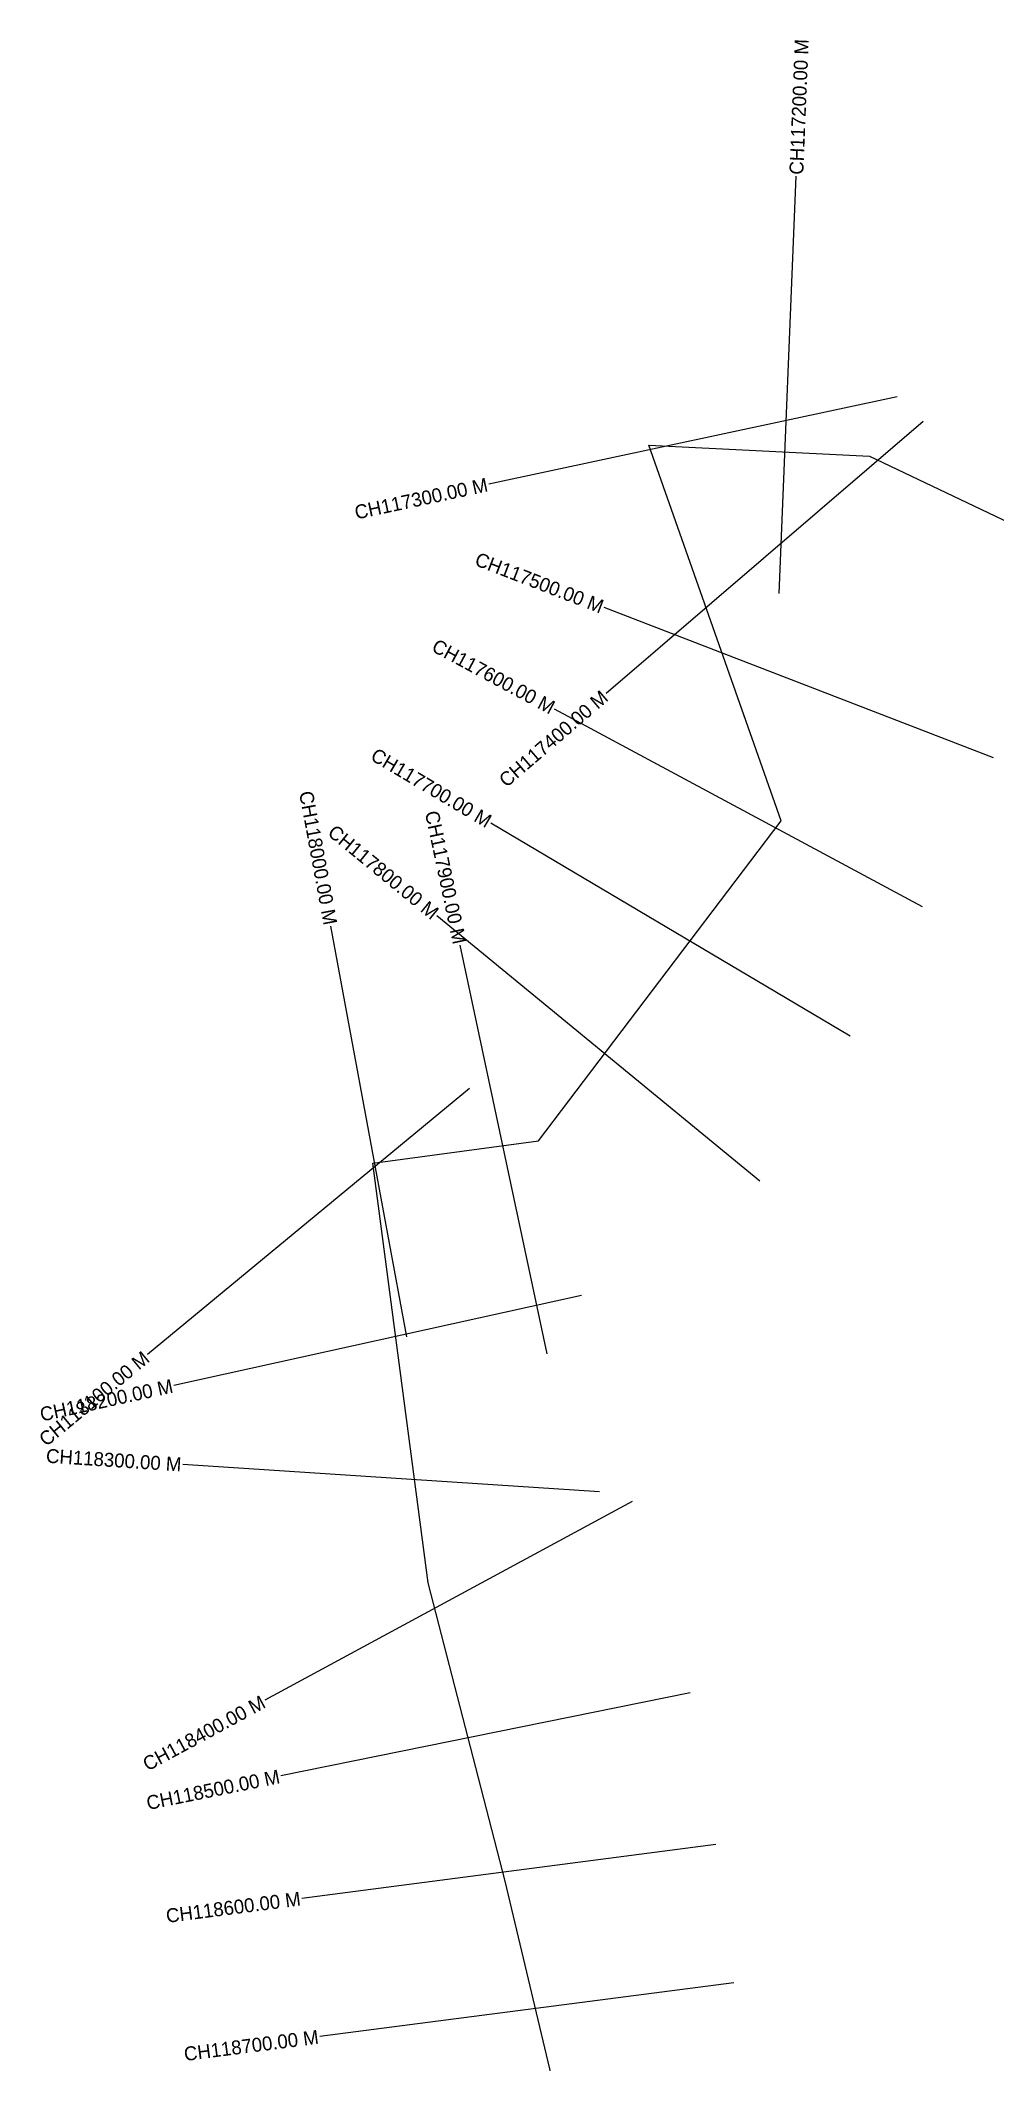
# Model space of a CAD drawing. Header units: metres. Extents: x 265974 to 280437, y 2124392 to 2131877.
# Drawn here: x 266603 to 267288, y 2130427 to 2131877 of the extents above; entities that cross this region are included whole.
import ezdxf
from ezdxf.enums import TextEntityAlignment as Align

# ---------------------------------------------------------------- set-up
doc = ezdxf.new("R2010")
doc.units = ezdxf.units.M
for name, color, linetype in [('CS', 134, 'Continuous'), ('CSMark', 6, 'Continuous'), ('village', 3, 'Continuous')]:
    doc.layers.add(name, color=color, linetype=linetype)

msp = doc.modelspace()

# ---------------------------------------------------------------- texts
at = {"layer": 'CSMark'}
msp.add_text('CH117200.00 M', height=10, rotation=87.657, dxfattribs=at).set_placement((267146.3, 2131780.6), align=Align.MIDDLE_LEFT)
for s, rotation, p in [('CH117300.00 M', 12.0453, (266924.4, 2131558.2)), ('CH117500.00 M', 338.9235, (267007.2, 2131470.1)), ('CH117600.00 M', 331.7679, (266971.7, 2131397.3)), ('CH117400.00 M', 40.5985, (267008.8, 2131407.4)), ('CH117700.00 M', 329.3763, (266926, 2131315.6)), ('CH118000.00 M', 280.5037, (266811.7, 2131242.2)), ('CH117900.00 M', 282.0337, (266904.6, 2131228.5)), ('CH117800.00 M', 320.6337, (266887.3, 2131249)), ('CH118100.00 M', 39.5161, (266679.4, 2130932.9)), ('CH118200.00 M', 12.4117, (266698.2, 2130911.2)), ('CH118300.00 M', 356.2585, (266704.5, 2130854.6)), ('CH118400.00 M', 28.3846, (266763.6, 2130684.9)), ('CH118500.00 M', 11.4913, (266775, 2130630.8)), ('CH118600.00 M', 7.3948, (266790.1, 2130543)), ('CH118700.00 M', 7.3948, (266803, 2130443.8))]:
    msp.add_text(s, height=10, rotation=rotation, dxfattribs=at).set_placement(p, align=Align.MIDDLE_RIGHT)

# ---------------------------------------------------------------- linework, layer by layer
at = {"layer": 'CS'}
for p, q in [((267134, 2131479.8), (267146.2, 2131779.6)), ((267218.8, 2131621.1), (266925.4, 2131558.4)), ((267237.4, 2131603.3), (267009.6, 2131408)), ((267288.1, 2131361.9), (267008.2, 2131469.8)), ((267236.9, 2131254.9), (266972.6, 2131396.8)), ((267185, 2131162.2), (266926.9, 2131315.1)), ((267120, 2131058.1), (266888.1, 2131248.4)), ((266866.6, 2130946.2), (266811.9, 2131241.2)), ((266967.3, 2130934.1), (266904.8, 2131227.5)), ((266911.6, 2131124.5), (266680.2, 2130933.6)), ((266992.1, 2130975.9), (266699.1, 2130911.4)), ((267004.9, 2130834.9), (266705.5, 2130854.5)), ((267028.4, 2130828), (266764.5, 2130685.4)), ((267070, 2130690.8), (266776, 2130631)), ((267088.6, 2130581.7), (266791.1, 2130543.1)), ((267101.5, 2130482.6), (266804, 2130443.9))]:
    msp.add_line(p, q, dxfattribs=at)
at = {"layer": 'village', "color": 3, "true_color": 0x00ff00}
msp.add_polyline3d([(279490.9, 2124412.4, 0), (279337.7, 2124392, 0), (279224.9, 2124786.7, 0), (278759.7, 2125068.6, 0), (278759.7, 2125237.8, 0), (278590.6, 2125181.4, 0), (278407.3, 2125308.3, 0), (278393.2, 2125463.3, 0), (278308.6, 2125477.4, 0), (278195.9, 2125392.9, 0), (277871.7, 2125547.9, 0), (277829.4, 2126013.1, 0), (277364.2, 2126196.4, 0), (276941.3, 2125872.2, 0), (275954.5, 2125956.7, 0), (275418.8, 2125801.7, 0), (274643.5, 2125773.5, 0), (274403.9, 2125858.1, 0), (274107.8, 2125886.2, 0), (273727.2, 2125703, 0), (273445.3, 2125717.1, 0), (273092.9, 2125801.7, 0), (272712.3, 2126013.1, 0), (272486.7, 2126055.4, 0), (270950.2, 2126111.8, 0), (270019.8, 2126027.2, 0), (269068.7, 2125976.3, 0), (269159.9, 2126351.4, 0), (269357.3, 2126379.6, 0), (269441.8, 2126675.7, 0), (269357.3, 2126802.5, 0), (269075.3, 2126943.5, 0), (268581.9, 2127126.8, 0), (268257.7, 2127112.7, 0), (268187.2, 2127267.7, 0), (267355.5, 2127225.4, 0), (267059.5, 2127211.3, 0), (266848, 2127154.9, 0), (266721.2, 2126999.9, 0), (266739, 2126684.5, 0), (266612.1, 2126605.2, 0), (266620, 2126533.8, 0), (266723.1, 2126494.2, 0), (266635.9, 2126399, 0), (266548.7, 2126438.7, 0), (266501.1, 2126533.8, 0), (266477.3, 2126692.4, 0), (266390.1, 2126716.2, 0), (266334.6, 2126843.1, 0), (266239.4, 2126914.4, 0), (266207.7, 2127041.3, 0), (266223.6, 2127295, 0), (266350.4, 2127366.4, 0), (266651.7, 2127810.4, 0), (266667.6, 2127929.4, 0), (266564.5, 2128389.3, 0), (266509, 2128524.1, 0), (266580.4, 2128643, 0), (266699.3, 2128777.8, 0), (266739, 2128961.8, 0), (266723.1, 2129168, 0), (266778.6, 2129342.4, 0), (266881.7, 2129572.4, 0), (266945.1, 2129834, 0), (266976.8, 2130389.1, 0), (266937.2, 2130555.6, 0), (266881.7, 2130769.7, 0), (266842, 2131071, 0), (266961, 2131086.9, 0), (267135.4, 2131316.8, 0), (267040.3, 2131586.4, 0), (267198.9, 2131578.5, 0), (267531.9, 2131419.9, 0), (267666.7, 2131237.5, 0), (267888.7, 2131237.5, 0), (268356.6, 2131277.2, 0), (268737.2, 2131293, 0), (268848.2, 2131166.2, 0), (268808.5, 2131039.3, 0), (268840.3, 2130912.4, 0), (269030.6, 2130904.5, 0), (269419.1, 2130611.1, 0), (270069.3, 2129968.8, 0), (270442, 2129596.1, 0), (270632.3, 2129532.7, 0), (271005, 2129453.4, 0), (271322.2, 2129366.2, 0), (271512.5, 2129318.6, 0), (271655.2, 2129342.4, 0), (271750.3, 2129516.9, 0), (271988.2, 2129667.5, 0), (272210.2, 2129738.9, 0), (272483.4, 2129811.7, 0), (272734.8, 2129576.8, 0), (273171.8, 2129125.7, 0), (273947.1, 2128547.7, 0), (274482.8, 2128505.4, 0), (274764.7, 2128449, 0), (274948, 2128477.2, 0), (274933.9, 2128702.8, 0), (275145.4, 2128660.5, 0), (275300.4, 2128449, 0), (275528.3, 2128458.4, 0), (275565.9, 2128552.4, 0), (275847.8, 2128552.4, 0), (275923, 2128496, 0), (276223.7, 2128496, 0), (276956.8, 2128608.8, 0), (278592, 2129736.5, 0), (278900.7, 2129647.2, 0), (279182.6, 2129576.8, 0), (279394.1, 2128815.5, 0), (280211.7, 2127899.3, 0), (280268.1, 2127462.3, 0), (280366.8, 2127349.5, 0), (280437.2, 2127095.7, 0), (280310.4, 2126264, 0), (280127.1, 2126094.9, 0), (280084.8, 2125869.3, 0), (280028.4, 2125378.8, 0), (280324.5, 2125068.6, 0), (280183.5, 2124504.8, 0)], close=True, dxfattribs=at)

msp.set_redraw_order([(e.dxf.handle, doc.entitydb.next_handle()) for e in msp.query("TEXT MTEXT ATTDEF DIMENSION ARC_DIMENSION")])  # texts and dimensions are drawn at this point

doc.saveas('drawing.dxf')
